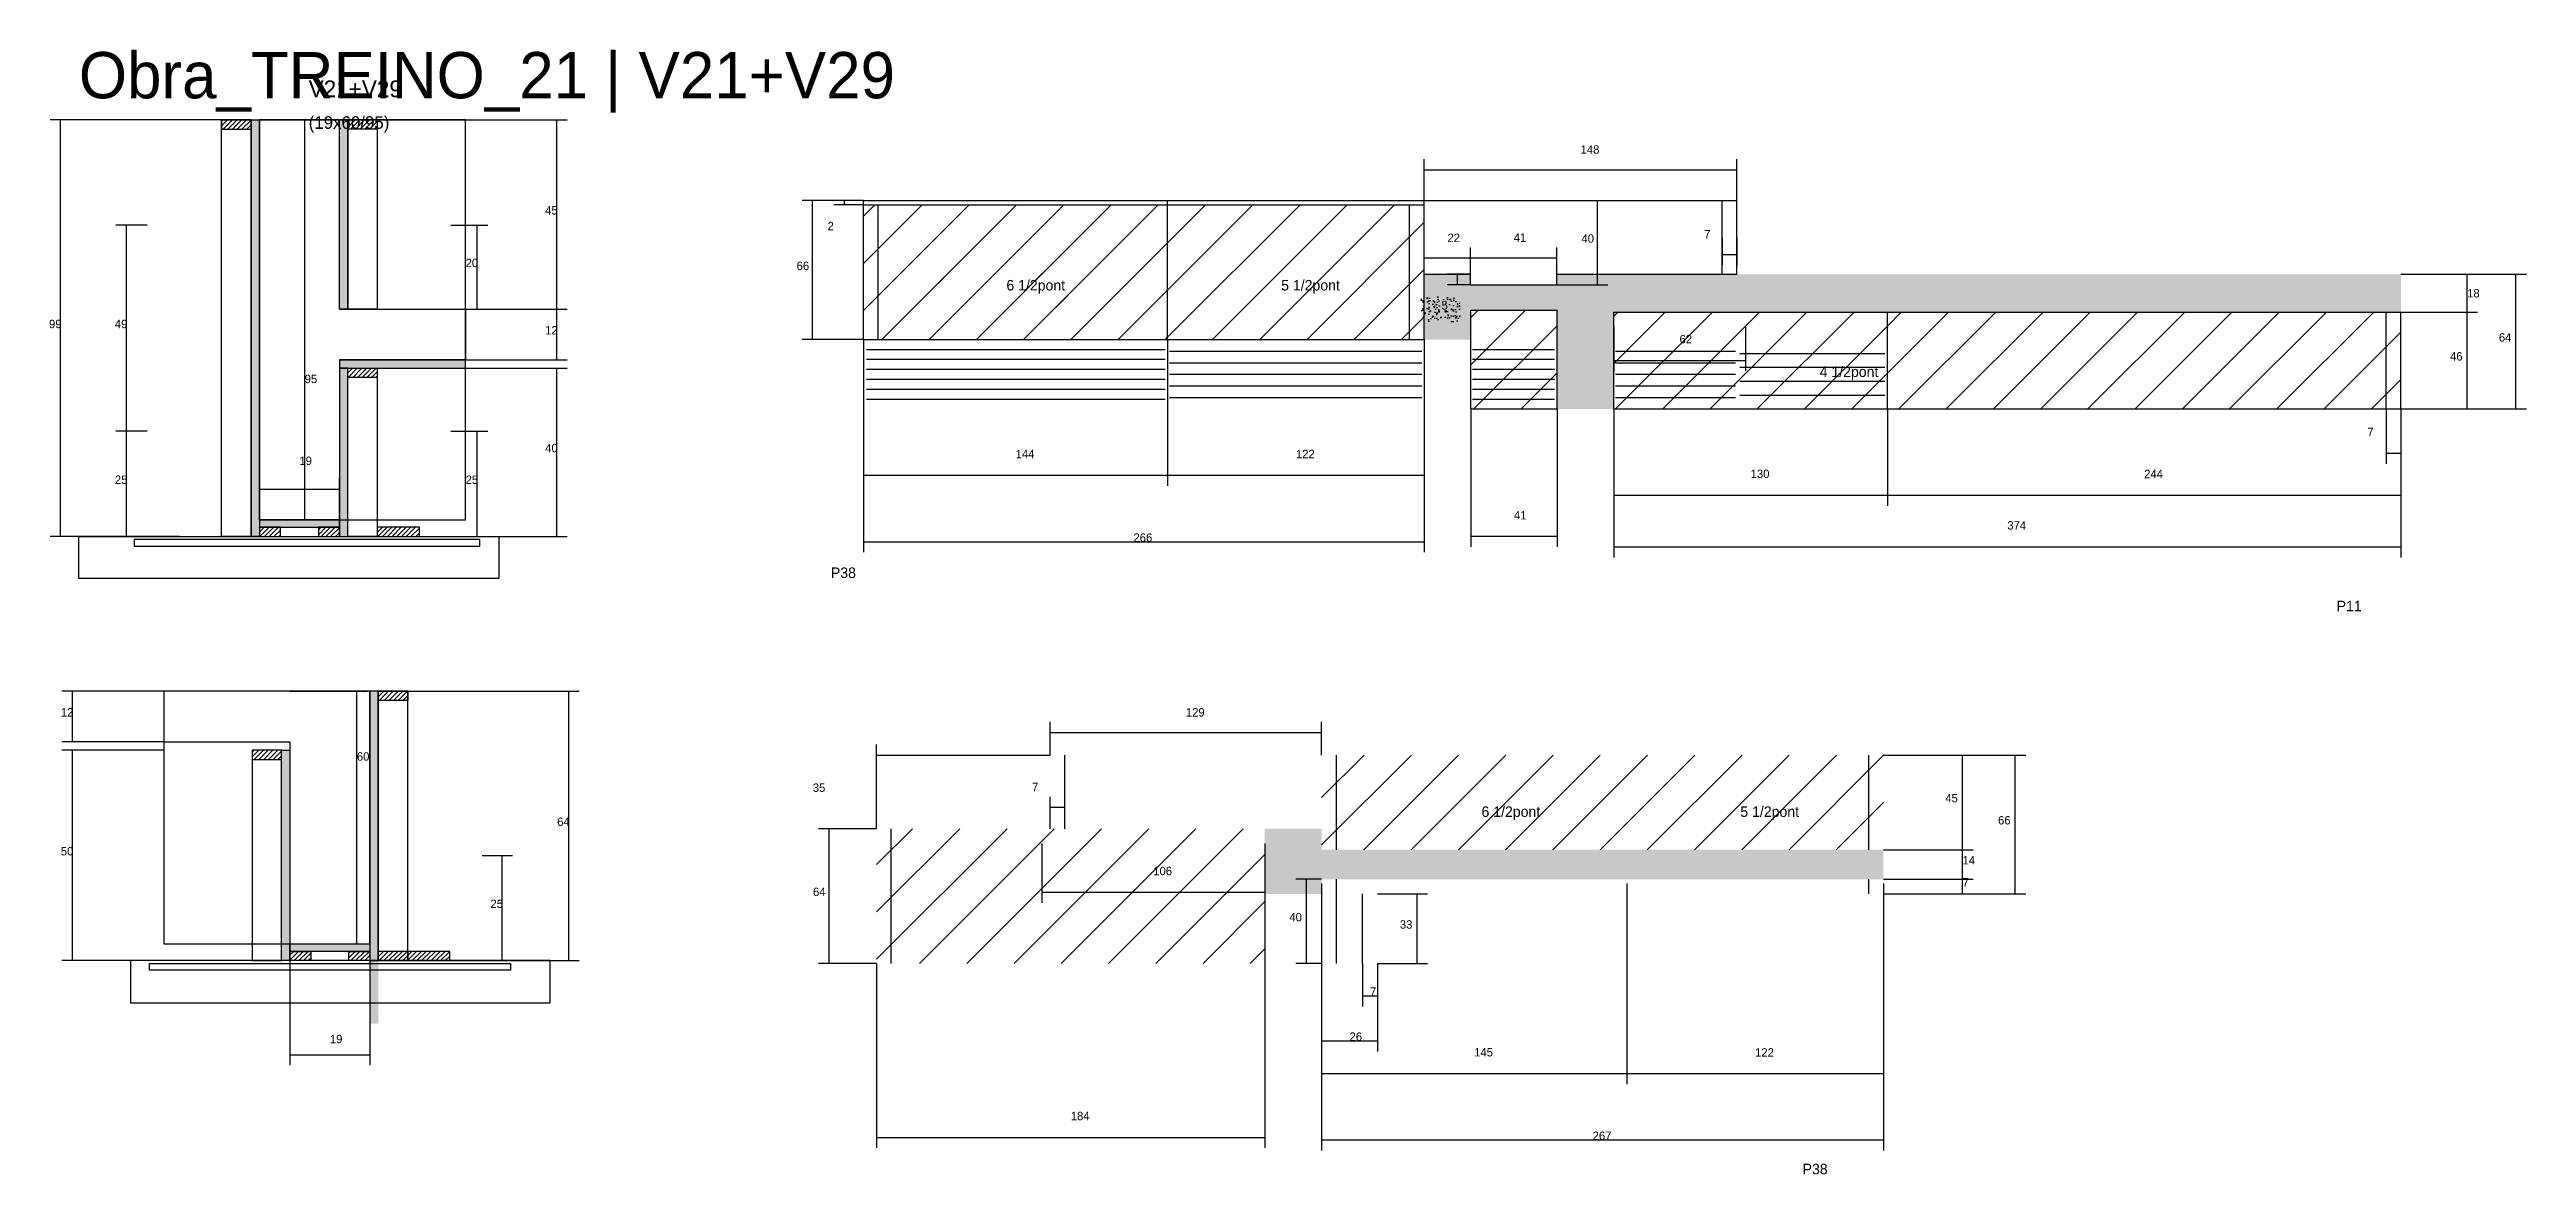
# Model space of a CAD drawing. Header units: metres. Extents: x -41 to 34800, y -36000 to 1848.
# Drawn here: x 26166 to 27343, y -22171 to -21637 of the extents above; entities that cross this region are included whole.
import ezdxf

# ---------------------------------------------------------------- set-up
doc = ezdxf.new("R2010")
doc.units = ezdxf.units.M
for name, color, linetype in [('CONCRETO', 251, 'Continuous'), ('COTA', 4, 'Continuous'), ('Cota Seção (2x)', 4, 'Continuous'), ('Hachura', 253, 'Continuous'), ('LABEL_ID', 3, 'Continuous'), ('Madeira', 126, 'Continuous'), ('NOMENCLATURA', 7, 'Continuous'), ('Painéis', 200, 'Continuous'), ('SARR_2.2x7', 40, 'Continuous'), ('SCO-___-LAJ', 4, 'Continuous'), ('Texto Seção', 7, 'Continuous')]:
    doc.layers.add(name, color=color, linetype=linetype)

msp = doc.modelspace()

# ---------------------------------------------------------------- texts
at = {"layer": 'COTA'}
for s, p in [('148', (26893.7, -21686.3)), ('45', (26401.6, -21715.2)), ('2', (26535.8, -21722.7)), ('22', (26830.4, -21728.3)), ('41', (26861.9, -21728.2)), ('40', (26894.1, -21728.6)), ('7', (26952.4, -21726.6)), ('20', (26363.8, -21740.2)), ('66', (26521.1, -21741.6)), ('18', (27315, -21754.6)), ('99', (26165.8, -21769.2)), ('49', (26197.1, -21769.2)), ('5', (26827.6, -21760.4)), ('12', (26401.6, -21772.2)), ('62', (26940.7, -21776.4)), ('64', (27330.1, -21775.6)), ('46', (27306.9, -21784.6)), ('40', (26401.6, -21828.2)), ('7', (27267.6, -21820.5)), ('144', (26625.2, -21831)), ('122', (26758.4, -21831)), ('25', (26197.1, -21843.2)), ('25', (26363.8, -21843.2)), ('130', (26974.5, -21840.4)), ('244', (27161.5, -21840.5)), ('41', (26862, -21860.1)), ('266', (26681.2, -21870.7)), ('374', (27096.5, -21864.9)), ('12', (26171.4, -21953.7)), ('129', (26706.1, -21953.7)), ('35', (26528.8, -21989.5)), ('7', (26633, -21989.2)), ('45', (27067, -21994.5)), ('64', (26407.3, -22005.7)), ('66', (27092.1, -22005)), ('50', (26171.4, -22019.7)), ('14', (27075.2, -22024)), ('64', (26528.9, -22039)), ('106', (26690.6, -22029.1)), ('7', (27075.2, -22034.5)), ('25', (26375.6, -22044.7)), ('40', (26755.3, -22051)), ('33', (26807.8, -22054.5)), ('7', (26793.6, -22086.4)), ('19', (26299.3, -22108.9)), ('26', (26783.9, -22107.8)), ('145', (26843.1, -22115.2)), ('122', (26976.6, -22115.3)), ('184', (26651.4, -22145.5)), ('267', (26899.4, -22154.9))]:
    msp.add_text(s, height=4, dxfattribs=at).set_placement(p)
at = {"layer": 'Cota Seção (2x)'}
for s, p in [('95', (26287.3, -21795.3)), ('19', (26284.8, -21834.2)), ('60', (26312.1, -21974.7))]:
    msp.add_text(s, height=4, dxfattribs=at).set_placement(p)
at = {"layer": 'LABEL_ID'}
msp.add_text('Obra_TREINO_21 | V21+V29', height=22, dxfattribs=at).set_placement((26180, -21660))
at = {"layer": 'NOMENCLATURA'}
for s, p in [('6 1/2pont', (26620.8, -21751.3)), ('5 1/2pont', (26751.4, -21751.3)), ('4 1/2pont', (27007.3, -21792.4)), ('P38', (26537.4, -21887.9)), ('P11', (27253, -21903.7)), ('6 1/2pont', (26846.6, -22001.4)), ('5 1/2pont', (26969.6, -22001.4)), ('P38', (26999.2, -22171.2))]:
    msp.add_text(s, height=5, dxfattribs=at).set_placement(p)
at = {"layer": 'Texto Seção'}
for s, height, p in [('V21+V29', 8, (26289.2, -21659.5)), ('(19x60/95)', 6, (26289.2, -21674.5))]:
    msp.add_text(s, height=height, dxfattribs=at).set_placement(p)

# ---------------------------------------------------------------- hatches: boundary and pattern name
at = {"layer": 'COTA'}
h = msp.add_hatch(dxfattribs=at)
h.set_pattern_fill('AR-CONC', scale=0.03)
h.paths.add_polyline_path([(26909.5, -21761.6), (27283.5, -21761.6), (27283.5, -21743.6), (26968, -21743.6), (26882.4, -21743.6), (26882.4, -21748.6), (26841.4, -21748.6), (26841.4, -21743.6), (26819.4, -21743.6), (26819.4, -21774.6), (26841.5, -21774.6), (26841.5, -21760.6), (26882.5, -21760.6), (26882.5, -21807.6), (26909.5, -21807.6)])
h = msp.add_hatch(dxfattribs=at)
h.set_pattern_fill('AR-CONC', scale=0.03)
h.paths.add_polyline_path([(26836.5, -21766.1), (26836.5, -21754.1), (26836.5, -21754.1), (26817.9, -21754.1), (26817.9, -21754.1), (26817.9, -21766.1), (26817.9, -21766.1), (26836.5, -21766.1)])
h = msp.add_hatch(dxfattribs=at)
h.set_pattern_fill('AR-CONC', scale=0.03)
h.paths.add_polyline_path([(26770.6, -22017), (26770.6, -22007), (26770.6, -22007), (26743.6, -22007), (26743.6, -22007), (26743.6, -22038), (26743.6, -22038), (26770.6, -22038), (26770.6, -22038), (26770.6, -22031), (26770.6, -22031), (27037.6, -22031), (27037.6, -22031), (27037.6, -22017), (27037.6, -22017), (26770.6, -22017)])
at = {"layer": 'Hachura'}
h = msp.add_hatch(dxfattribs=at)
h.set_pattern_fill('ANSI31', scale=0.5)
h.paths.add_polyline_path([(26247.8, -21670.2), (26247.8, -21674.6), (26247.8, -21674.6), (26261.8, -21674.6), (26261.8, -21674.6), (26261.8, -21670.2), (26261.8, -21670.2), (26247.8, -21670.2)])
h = msp.add_hatch(color=8, dxfattribs=at)
h.dxf.hatch_style = 1
h.paths.add_polyline_path([(26261.8, -21670.2), (26265.8, -21670.2), (26265.8, -21670.2), (26265.8, -21868.2), (26265.8, -21868.2), (26261.8, -21868.2), (26261.8, -21868.2), (26261.8, -21670.2)])
h = msp.add_hatch(color=8, dxfattribs=at)
h.dxf.hatch_style = 1
h.paths.add_polyline_path([(26303.8, -21670.2), (26307.8, -21670.2), (26307.8, -21670.2), (26307.8, -21760.2), (26307.8, -21760.2), (26303.8, -21760.2), (26303.8, -21760.2), (26303.8, -21670.2)])
h = msp.add_hatch(dxfattribs=at)
h.set_pattern_fill('ANSI31', scale=0.5)
h.paths.add_polyline_path([(26321.8, -21670.2), (26321.8, -21674.6), (26321.8, -21674.6), (26307.8, -21674.6), (26307.8, -21674.6), (26307.8, -21670.2), (26307.8, -21670.2), (26321.8, -21670.2)])
h = msp.add_hatch(dxfattribs=at)
h.set_pattern_fill('ANSI31', scale=5)
h.paths.add_polyline_path([(26552.9, -21710.6), (26552.9, -21774.6), (26697.4, -21774.6), (26697.4, -21710.6)])
h = msp.add_hatch(dxfattribs=at)
h.set_pattern_fill('ANSI31', scale=5)
h.paths.add_polyline_path([(26697.4, -21710.6), (26697.4, -21774.6), (26819.4, -21774.6), (26819.4, -21710.6)])
h = msp.add_hatch(dxfattribs=at)
h.set_pattern_fill('ANSI31', scale=5)
h.paths.add_polyline_path([(26584.5, -21759.2), (26651.8, -21759.2), (26651.8, -21759.2), (26657.3, -21743.3), (26657.3, -21743.3), (26590, -21743.3), (26590, -21743.3), (26584.5, -21759.2)])
h = msp.add_hatch(dxfattribs=at)
h.set_pattern_fill('ANSI31', scale=5)
h.paths.add_polyline_path([(26715, -21759.2), (26782.6, -21759.2), (26782.6, -21759.2), (26788.1, -21743.3), (26788.1, -21743.3), (26720.5, -21743.3), (26720.5, -21743.3), (26715, -21759.2)])
h = msp.add_hatch(dxfattribs=at)
h.set_pattern_fill('ANSI31', scale=5)
h.paths.add_polyline_path([(26841.5, -21807.6), (26882.5, -21807.6), (26882.5, -21760.6), (26841.5, -21760.6)])
h = msp.add_hatch(dxfattribs=at)
h.set_pattern_fill('ANSI31', scale=5)
h.paths.add_polyline_path([(26909.5, -21761.6), (26909.5, -21807.6), (27039.5, -21807.6), (27039.5, -21761.6)])
h = msp.add_hatch(dxfattribs=at)
h.set_pattern_fill('ANSI31', scale=5)
h.paths.add_polyline_path([(27039.5, -21761.6), (27039.5, -21807.6), (27283.5, -21807.6), (27283.5, -21761.6)])
h = msp.add_hatch(color=8, dxfattribs=at)
h.dxf.hatch_style = 1
h.paths.add_polyline_path([(26363.8, -21788.2), (26363.8, -21784.2), (26363.8, -21784.2), (26303.8, -21784.2), (26303.8, -21784.2), (26303.8, -21788.2), (26303.8, -21788.2), (26363.8, -21788.2)])
h = msp.add_hatch(color=8, dxfattribs=at)
h.dxf.hatch_style = 1
h.paths.add_polyline_path([(26307.8, -21788.2), (26303.8, -21788.2), (26303.8, -21788.2), (26303.8, -21868.2), (26303.8, -21868.2), (26307.8, -21868.2), (26307.8, -21868.2), (26307.8, -21788.2)])
h = msp.add_hatch(dxfattribs=at)
h.set_pattern_fill('ANSI31', scale=0.5)
h.paths.add_polyline_path([(26321.8, -21788.2), (26321.8, -21792.6), (26321.8, -21792.6), (26307.8, -21792.6), (26307.8, -21792.6), (26307.8, -21788.2), (26307.8, -21788.2), (26321.8, -21788.2)])
h = msp.add_hatch(color=8, dxfattribs=at)
h.dxf.hatch_style = 1
h.paths.add_polyline_path([(26303.8, -21863.8), (26303.8, -21860.2), (26303.8, -21860.2), (26265.8, -21860.2), (26265.8, -21860.2), (26265.8, -21863.8), (26265.8, -21863.8), (26303.8, -21863.8)])
h = msp.add_hatch(dxfattribs=at)
h.set_pattern_fill('ANSI31', scale=0.5)
h.paths.add_polyline_path([(26275.8, -21868.2), (26275.8, -21863.8), (26275.8, -21863.8), (26265.8, -21863.8), (26265.8, -21863.8), (26265.8, -21868.2), (26265.8, -21868.2), (26275.8, -21868.2)])
h = msp.add_hatch(dxfattribs=at)
h.set_pattern_fill('ANSI31', scale=0.5)
h.paths.add_polyline_path([(26303.8, -21868.2), (26303.8, -21863.8), (26303.8, -21863.8), (26293.8, -21863.8), (26293.8, -21863.8), (26293.8, -21868.2), (26293.8, -21868.2), (26303.8, -21868.2)])
h = msp.add_hatch(dxfattribs=at)
h.set_pattern_fill('ANSI31', scale=0.5)
h.paths.add_polyline_path([(26341.8, -21868.2), (26341.8, -21863.8), (26341.8, -21863.8), (26321.8, -21863.8), (26321.8, -21863.8), (26321.8, -21868.2), (26321.8, -21868.2), (26341.8, -21868.2)])
h = msp.add_hatch(color=8, dxfattribs=at)
h.dxf.hatch_style = 1
h.paths.add_polyline_path([(26322.3, -21941.7), (26318.3, -21941.7), (26318.3, -21941.7), (26318.3, -22099.7), (26318.3, -22099.7), (26322.3, -22099.7), (26322.3, -22099.7), (26322.3, -21941.7)])
h = msp.add_hatch(dxfattribs=at)
h.set_pattern_fill('ANSI31', scale=0.5)
h.paths.add_polyline_path([(26336.3, -21941.7), (26336.3, -21946.1), (26336.3, -21946.1), (26322.3, -21946.1), (26322.3, -21946.1), (26322.3, -21941.7), (26322.3, -21941.7), (26336.3, -21941.7)])
h = msp.add_hatch(dxfattribs=at)
h.set_pattern_fill('ANSI31', scale=0.5)
h.paths.add_polyline_path([(26262.3, -21969.7), (26262.3, -21974.1), (26262.3, -21974.1), (26276.3, -21974.1), (26276.3, -21974.1), (26276.3, -21969.7), (26276.3, -21969.7), (26262.3, -21969.7)])
h = msp.add_hatch(color=8, dxfattribs=at)
h.dxf.hatch_style = 1
h.paths.add_polyline_path([(26276.3, -21969.7), (26280.3, -21969.7), (26280.3, -21969.7), (26280.3, -22069.7), (26280.3, -22069.7), (26276.3, -22069.7), (26276.3, -22069.7), (26276.3, -21969.7)])
h = msp.add_hatch(dxfattribs=at)
h.set_pattern_fill('ANSI31', scale=5)
h.paths.add_polyline_path([(26915.6, -22017), (26915.6, -21972), (26770.6, -21972), (26770.6, -22007), (26770.6, -22017)])
h = msp.add_hatch(dxfattribs=at)
h.set_pattern_fill('ANSI31', scale=5)
h.paths.add_polyline_path([(26915.6, -21972), (26915.6, -22017), (27037.6, -22017), (27037.6, -21972)])
h = msp.add_hatch(dxfattribs=at)
h.set_pattern_fill('ANSI31', scale=5)
h.paths.add_polyline_path([(26559.1, -22071), (26743.6, -22071), (26743.6, -22007), (26559.1, -22007)])
h = msp.add_hatch(color=8, dxfattribs=at)
h.dxf.hatch_style = 1
h.paths.add_polyline_path([(26280.3, -22065.3), (26280.3, -22061.7), (26280.3, -22061.7), (26318.3, -22061.7), (26318.3, -22061.7), (26318.3, -22065.3), (26318.3, -22065.3), (26280.3, -22065.3)])
h = msp.add_hatch(dxfattribs=at)
h.set_pattern_fill('ANSI31', scale=0.5)
h.paths.add_polyline_path([(26280.3, -22069.7), (26280.3, -22065.3), (26280.3, -22065.3), (26290.3, -22065.3), (26290.3, -22065.3), (26290.3, -22069.7), (26290.3, -22069.7), (26280.3, -22069.7)])
h = msp.add_hatch(dxfattribs=at)
h.set_pattern_fill('ANSI31', scale=0.5)
h.paths.add_polyline_path([(26308.3, -22069.7), (26308.3, -22065.3), (26308.3, -22065.3), (26318.3, -22065.3), (26318.3, -22065.3), (26318.3, -22069.7), (26318.3, -22069.7), (26308.3, -22069.7)])
h = msp.add_hatch(dxfattribs=at)
h.set_pattern_fill('ANSI31', scale=0.5)
h.paths.add_polyline_path([(26336.3, -22069.7), (26336.3, -22065.3), (26336.3, -22065.3), (26322.3, -22065.3), (26322.3, -22065.3), (26322.3, -22069.7), (26322.3, -22069.7), (26336.3, -22069.7)])
h = msp.add_hatch(dxfattribs=at)
h.set_pattern_fill('ANSI31', scale=0.5)
h.paths.add_polyline_path([(26356.3, -22069.7), (26356.3, -22065.3), (26356.3, -22065.3), (26336.3, -22065.3), (26336.3, -22065.3), (26336.3, -22069.7), (26336.3, -22069.7), (26356.3, -22069.7)])

# ---------------------------------------------------------------- linework, layer by layer
at = {"layer": 'CONCRETO'}
msp.add_lwpolyline([(26303.8, -21760.2), (26363.8, -21760.2), (26363.8, -21784.2), (26303.8, -21784.2), (26303.8, -21860.2), (26265.8, -21860.2), (26265.8, -21714.2), (26265.8, -21670.2), (26303.8, -21670.2)], dxfattribs=at)
for points in [[(26265.8, -21860.2), (26363.8, -21860.2), (26363.8, -21670.2), (26265.8, -21670.2)], [(26318.3, -21961.7), (26318.3, -21941.7), (26220.3, -21941.7), (26220.3, -21965.7), (26280.3, -21965.7), (26280.3, -22061.7), (26318.3, -22061.7), (26318.3, -21961.7)], [(26220.3, -22061.7), (26318.3, -22061.7), (26318.3, -21941.7), (26220.3, -21941.7)]]:
    msp.add_lwpolyline(points, close=True, dxfattribs=at)
at = {"layer": 'COTA'}
for p, q in [((26247.8, -21670.2), (26166.3, -21670.2)), ((26171.3, -21868.2), (26171.3, -21670.2)), ((26307.8, -21670.2), (26412.1, -21670.2)), ((26407.1, -21760.2), (26407.1, -21670.2)), ((26819.4, -21708.6), (26819.4, -21688.9)), ((26819.4, -21693.9), (26968, -21693.9)), ((26968, -21708.6), (26968, -21688.9)), ((26552.9, -21708.6), (26523.7, -21708.6)), ((26528.7, -21774.6), (26528.7, -21708.6)), ((26552.9, -21708.6), (26538.8, -21708.6)), ((26552.9, -21710.6), (26538.8, -21710.6)), ((26543.8, -21710.6), (26543.8, -21708.6)), ((26882.4, -21708.6), (26906.7, -21708.6)), ((26901.7, -21748.6), (26901.7, -21708.6)), ((26212.4, -21720.2), (26197.6, -21720.2)), ((26202.6, -21818.2), (26202.6, -21720.2)), ((26356.8, -21720.2), (26374.3, -21720.2)), ((26369.3, -21760.2), (26369.3, -21720.2)), ((26961, -21726.1), (26961, -21739.2)), ((26968, -21726.1), (26968, -21739.2)), ((26819.4, -21743.6), (26819.4, -21730.8)), ((26819.4, -21735.8), (26841.4, -21735.8)), ((26841.4, -21743.6), (26841.4, -21730.8)), ((26841.4, -21743.6), (26841.4, -21730.8)), ((26841.4, -21735.8), (26882.4, -21735.8)), ((26882.4, -21743.6), (26882.4, -21730.8)), ((26961, -21734.2), (26968, -21734.2)), ((26841.4, -21743.6), (26830.2, -21743.6)), ((26841.4, -21748.6), (26830.2, -21748.6)), ((26835.2, -21748.6), (26835.2, -21743.6)), ((26882.4, -21748.6), (26906.7, -21748.6)), ((27283.5, -21743.6), (27320, -21743.6)), ((27283.5, -21743.6), (27343.2, -21743.6)), ((27315, -21761.6), (27315, -21743.6)), ((27338.2, -21807.6), (27338.2, -21743.6)), ((26307.8, -21760.2), (26412.1, -21760.2)), ((26349.9, -21760.2), (26374.3, -21760.2)), ((26363.8, -21760.2), (26412.1, -21760.2)), ((26407.1, -21784.2), (26407.1, -21760.2)), ((27283.5, -21761.6), (27320, -21761.6)), ((27283.5, -21761.6), (27320, -21761.6)), ((27315, -21807.6), (27315, -21761.6)), ((26552.9, -21774.6), (26523.7, -21774.6)), ((26552.9, -21774.6), (26552.9, -21844.1)), ((26552.9, -21774.6), (26552.9, -21875.7)), ((26697.4, -21774.6), (26697.4, -21844.1)), ((26697.4, -21774.6), (26697.4, -21844.1)), ((26819.4, -21774.6), (26819.4, -21844.1)), ((26819.4, -21774.6), (26819.4, -21875.7)), ((26909.5, -21768.6), (26909.5, -21789.5)), ((26972, -21768.6), (26972, -21789.5)), ((26363.8, -21784.2), (26412.1, -21784.2)), ((26363.8, -21788.2), (26412.1, -21788.2)), ((26407.1, -21868.2), (26407.1, -21788.2)), ((26909.5, -21784.5), (26972, -21784.5)), ((26841.5, -21807.6), (26841.5, -21873.1)), ((26882.5, -21807.6), (26882.5, -21873.1)), ((26909.5, -21807.6), (26909.5, -21853.6)), ((26909.5, -21807.6), (26909.5, -21878.1)), ((27039.5, -21807.6), (27039.5, -21853.6)), ((27039.5, -21807.6), (27039.5, -21853.6)), ((27276.5, -21807.6), (27276.5, -21833.6)), ((27283.5, -21807.6), (27283.5, -21853.6)), ((27283.5, -21807.6), (27283.5, -21878.1)), ((27283.5, -21807.6), (27320, -21807.6)), ((27283.5, -21807.6), (27343.2, -21807.6)), ((27283.5, -21807.6), (27283.5, -21833.6)), ((26212.4, -21818.2), (26197.6, -21818.2)), ((26212.4, -21818.2), (26197.6, -21818.2)), ((26202.6, -21868.2), (26202.6, -21818.2)), ((26356.8, -21818.2), (26374.3, -21818.2)), ((26369.3, -21868.2), (26369.3, -21818.2)), ((27276.5, -21828.6), (27283.5, -21828.6)), ((26552.9, -21839.1), (26697.4, -21839.1)), ((26697.4, -21839.1), (26819.4, -21839.1)), ((26909.5, -21848.6), (27039.5, -21848.6)), ((27039.5, -21848.6), (27283.5, -21848.6)), ((26227.8, -21868.2), (26166.3, -21868.2)), ((26212.4, -21868.2), (26197.6, -21868.2)), ((26341.8, -21868.2), (26412.1, -21868.2)), ((26349.9, -21868.2), (26374.3, -21868.2)), ((26552.9, -21870.7), (26819.4, -21870.7)), ((26841.5, -21868.1), (26882.5, -21868.1)), ((26909.5, -21873.1), (27283.5, -21873.1)), ((26220.3, -21941.7), (26171.9, -21941.7)), ((26176.9, -21965.7), (26176.9, -21941.7)), ((26336.3, -21941.7), (26417.8, -21941.7)), ((26412.8, -22069.7), (26412.8, -21941.7)), ((26641.6, -21972), (26641.6, -21956.3)), ((26641.6, -21961.3), (26770.6, -21961.3)), ((26770.6, -21972), (26770.6, -21956.3)), ((26220.3, -21965.7), (26171.9, -21965.7)), ((26220.3, -21969.7), (26171.9, -21969.7)), ((26176.9, -22069.7), (26176.9, -21969.7)), ((26559.1, -22007), (26559.1, -21967)), ((26559.1, -21972), (26641.6, -21972)), ((26641.6, -21972), (26641.6, -21967)), ((27037.6, -21972), (27105.2, -21972)), ((27037.6, -21972), (27080.2, -21972)), ((27075.2, -22017), (27075.2, -21972)), ((27100.2, -22038), (27100.2, -21972)), ((26641.6, -22007), (26641.6, -21991.8)), ((26641.6, -21996.8), (26648.6, -21996.8)), ((26648.6, -22007), (26648.6, -21991.8)), ((26559.1, -22007), (26531.5, -22007)), ((26536.5, -22071), (26536.5, -22007)), ((26371.6, -22019.7), (26386.1, -22019.7)), ((26381.1, -22069.7), (26381.1, -22019.7)), ((26637.6, -22014), (26637.6, -22042.2)), ((26743.6, -22014), (26743.6, -22042.2)), ((27037.6, -22017), (27080.2, -22017)), ((27037.6, -22017), (27080.2, -22017)), ((27075.2, -22031), (27075.2, -22017)), ((26770.6, -22031), (26758.4, -22031)), ((26763.4, -22071), (26763.4, -22031)), ((26770.6, -22033), (26770.6, -22128.3)), ((26770.6, -22033), (26770.6, -22159.9)), ((26915.6, -22033), (26915.6, -22128.3)), ((26915.6, -22033), (26915.6, -22128.3)), ((27037.6, -22031), (27080.2, -22031)), ((27037.6, -22031), (27080.2, -22031)), ((27037.6, -22033), (27037.6, -22128.3)), ((27037.6, -22033), (27037.6, -22159.9)), ((27075.2, -22038), (27075.2, -22031)), ((26637.6, -22037.2), (26743.6, -22037.2)), ((26743.6, -22038), (26743.6, -22158.7)), ((26797.1, -22038), (26821, -22038)), ((26816, -22071), (26816, -22038)), ((27037.6, -22038), (27105.2, -22038)), ((27037.6, -22038), (27080.2, -22038)), ((26242.3, -22069.7), (26171.9, -22069.7)), ((26280.3, -22069.7), (26280.3, -22119.4)), ((26318.3, -22069.7), (26318.3, -22119.4)), ((26356.3, -22069.7), (26417.8, -22069.7)), ((26356.3, -22069.7), (26386.1, -22069.7)), ((26559.1, -22071), (26531.5, -22071)), ((26559.1, -22071), (26559.1, -22158.7)), ((26770.6, -22071), (26758.4, -22071)), ((26770.6, -22071), (26770.6, -22112.8)), ((26790.1, -22071), (26790.1, -22091.4)), ((26797.1, -22071), (26797.1, -22091.4)), ((26797.1, -22071), (26821, -22071)), ((26797.1, -22071), (26797.1, -22112.8)), ((26790.1, -22086.4), (26797.1, -22086.4)), ((26280.3, -22114.4), (26318.3, -22114.4)), ((26770.6, -22107.8), (26797.1, -22107.8)), ((26770.6, -22123.3), (26915.6, -22123.3)), ((26915.6, -22123.3), (27037.6, -22123.3)), ((26559.1, -22153.7), (26743.6, -22153.7)), ((26770.6, -22154.9), (27037.6, -22154.9))]:
    msp.add_line(p, q, dxfattribs=at)
at = {"layer": 'Cota Seção (2x)'}
for p, q in [((26303.8, -21670.2), (26282.3, -21670.2)), ((26287.3, -21860.2), (26287.3, -21670.2)), ((26265.8, -21860.2), (26265.8, -21840.7)), ((26265.8, -21845.7), (26303.8, -21845.7)), ((26303.8, -21860.2), (26303.8, -21840.7)), ((26303.8, -21860.2), (26282.3, -21860.2)), ((26280.3, -21941.7), (26317.1, -21941.7)), ((26312.1, -22061.7), (26312.1, -21941.7)), ((26280.3, -22061.7), (26317.1, -22061.7))]:
    msp.add_line(p, q, dxfattribs=at)
at = {"layer": 'Madeira'}
for points in [[(26247.8, -21670.2), (26247.8, -21674.6), (26261.8, -21674.6), (26261.8, -21670.2)], [(26247.8, -21670.2), (26261.8, -21670.2), (26261.8, -21868.2), (26247.8, -21868.2)], [(26321.8, -21670.2), (26321.8, -21674.6), (26307.8, -21674.6), (26307.8, -21670.2)], [(26321.8, -21760.2), (26307.8, -21760.2), (26307.8, -21670.2), (26321.8, -21670.2)], [(26321.8, -21788.2), (26321.8, -21792.6), (26307.8, -21792.6), (26307.8, -21788.2)], [(26321.8, -21868.2), (26307.8, -21868.2), (26307.8, -21788.2), (26321.8, -21788.2)], [(26379.6, -21888.2), (26180, -21888.2), (26180, -21868.2), (26379.6, -21868.2)], [(26275.8, -21868.2), (26275.8, -21863.8), (26265.8, -21863.8), (26265.8, -21868.2)], [(26303.8, -21868.2), (26303.8, -21863.8), (26293.8, -21863.8), (26293.8, -21868.2)], [(26341.8, -21868.2), (26341.8, -21863.8), (26321.8, -21863.8), (26321.8, -21868.2)], [(26336.3, -21941.7), (26336.3, -21946.1), (26322.3, -21946.1), (26322.3, -21941.7)], [(26336.3, -21941.7), (26322.3, -21941.7), (26322.3, -22069.7), (26336.3, -22069.7)], [(26262.3, -21969.7), (26262.3, -21974.1), (26276.3, -21974.1), (26276.3, -21969.7)], [(26262.3, -22069.7), (26276.3, -22069.7), (26276.3, -21969.7), (26262.3, -21969.7)], [(26204.5, -22089.7), (26404, -22089.7), (26404, -22069.7), (26204.5, -22069.7)], [(26280.3, -22069.7), (26280.3, -22065.3), (26290.3, -22065.3), (26290.3, -22069.7)], [(26308.3, -22069.7), (26308.3, -22065.3), (26318.3, -22065.3), (26318.3, -22069.7)], [(26336.3, -22069.7), (26336.3, -22065.3), (26322.3, -22065.3), (26322.3, -22069.7)], [(26356.3, -22069.7), (26356.3, -22065.3), (26336.3, -22065.3), (26336.3, -22069.7)]]:
    msp.add_lwpolyline(points, close=True, dxfattribs=at)
at = {"layer": 'Painéis'}
for p, q in [((26552.9, -21708.6), (26819.4, -21708.6)), ((26552.9, -21774.6), (26552.9, -21708.6)), ((26552.9, -21710.6), (26819.4, -21710.6)), ((26697.4, -21774.6), (26697.4, -21708.6)), ((26819.4, -21708.6), (26968, -21708.6)), ((26819.4, -21743.6), (26819.4, -21708.6)), ((26819.4, -21774.6), (26819.4, -21710.6)), ((26968, -21743.6), (26968, -21708.6)), ((26819.4, -21743.6), (26841.4, -21743.6)), ((26841.4, -21748.6), (26841.4, -21743.6)), ((26841.4, -21748.6), (26882.4, -21748.6)), ((26882.4, -21743.6), (26968, -21743.6)), ((26882.4, -21748.6), (26882.4, -21743.6)), ((26841.5, -21760.6), (26882.5, -21760.6)), ((26841.5, -21807.6), (26841.5, -21760.6)), ((26882.5, -21807.6), (26882.5, -21760.6)), ((26909.5, -21761.6), (27283.5, -21761.6)), ((26909.5, -21807.6), (26909.5, -21761.6)), ((27039.5, -21807.6), (27039.5, -21761.6)), ((27283.5, -21807.6), (27283.5, -21761.6)), ((26552.9, -21774.6), (26819.4, -21774.6)), ((26303.8, -21784.2), (26363.8, -21784.2)), ((26841.5, -21807.6), (26882.5, -21807.6)), ((26909.5, -21807.6), (27283.5, -21807.6))]:
    msp.add_line(p, q, dxfattribs=at)
for points in [[(26261.8, -21670.2), (26265.8, -21670.2), (26265.8, -21868.2), (26261.8, -21868.2)], [(26303.8, -21670.2), (26307.8, -21670.2), (26307.8, -21760.2), (26303.8, -21760.2)], [(26363.8, -21788.2), (26363.8, -21784.2), (26303.8, -21784.2), (26303.8, -21788.2)], [(26307.8, -21788.2), (26303.8, -21788.2), (26303.8, -21868.2), (26307.8, -21868.2)], [(26303.8, -21863.8), (26303.8, -21860.2), (26265.8, -21860.2), (26265.8, -21863.8)], [(26322.3, -21941.7), (26318.3, -21941.7), (26318.3, -22069.7), (26322.3, -22069.7)], [(26276.3, -21969.7), (26280.3, -21969.7), (26280.3, -22069.7), (26276.3, -22069.7)], [(26280.3, -22065.3), (26280.3, -22061.7), (26318.3, -22061.7), (26318.3, -22065.3)]]:
    msp.add_lwpolyline(points, close=True, dxfattribs=at)
at = {"layer": 'SARR_2.2x7'}
for p, q in [((26559.9, -21762.6), (26559.9, -21710.6)), ((26812.4, -21762.6), (26812.4, -21710.6)), ((26961, -21743.6), (26961, -21708.6)), ((26559.9, -21774.6), (26559.9, -21762.6)), ((26812.4, -21774.6), (26812.4, -21762.6)), ((27276.5, -21807.6), (27276.5, -21761.6)), ((26554.3, -21779.3), (26696.3, -21779.3)), ((26554.3, -21784), (26696.3, -21784)), ((26554.3, -21788.7), (26696.3, -21788.7)), ((26698.3, -21780.1), (26818.3, -21780.1)), ((26698.3, -21785.6), (26818.3, -21785.6)), ((26842.3, -21779.3), (26881.3, -21779.3)), ((26842.3, -21784), (26881.3, -21784)), ((26842.3, -21788.7), (26881.3, -21788.7)), ((26910.3, -21780.1), (26967.3, -21780.1)), ((26910.3, -21785.6), (26967.3, -21785.6)), ((26969.3, -21781.2), (27038.3, -21781.2)), ((26969.3, -21787.8), (27038.3, -21787.8)), ((26554.3, -21793.5), (26696.3, -21793.5)), ((26554.3, -21798.2), (26696.3, -21798.2)), ((26698.3, -21791.1), (26818.3, -21791.1)), ((26698.3, -21796.6), (26818.3, -21796.6)), ((26842.3, -21793.5), (26881.3, -21793.5)), ((26842.3, -21798.2), (26881.3, -21798.2)), ((26910.3, -21791.1), (26967.3, -21791.1)), ((26910.3, -21796.6), (26967.3, -21796.6)), ((26969.3, -21794.4), (27038.3, -21794.4)), ((26554.3, -21802.9), (26696.3, -21802.9)), ((26698.3, -21802.1), (26818.3, -21802.1)), ((26842.3, -21802.9), (26881.3, -21802.9)), ((26910.3, -21802.1), (26967.3, -21802.1)), ((26969.3, -21801), (27038.3, -21801)), ((26648.6, -22007), (26648.6, -21972)), ((26777.6, -22017), (26777.6, -21972)), ((27030.6, -22017), (27030.6, -21972)), ((26566.1, -22071), (26566.1, -22007)), ((26777.6, -22071), (26777.6, -22031)), ((27030.6, -22038), (27030.6, -22031)), ((26790.1, -22071), (26790.1, -22038))]:
    msp.add_line(p, q, dxfattribs=at)
at = {"layer": 'SCO-___-LAJ'}
for points in [[(26370.6, -21869.6), (26206.2, -21869.6), (26206.2, -21872.8), (26370.6, -21872.8)], [(26213.5, -22071), (26385.2, -22071), (26385.2, -22074.2), (26213.5, -22074.2)]]:
    msp.add_lwpolyline(points, close=True, dxfattribs=at)

msp.set_redraw_order([(e.dxf.handle, doc.entitydb.next_handle()) for e in msp.query("TEXT MTEXT ATTDEF DIMENSION ARC_DIMENSION")])  # texts and dimensions are drawn at this point

doc.saveas('drawing.dxf')
